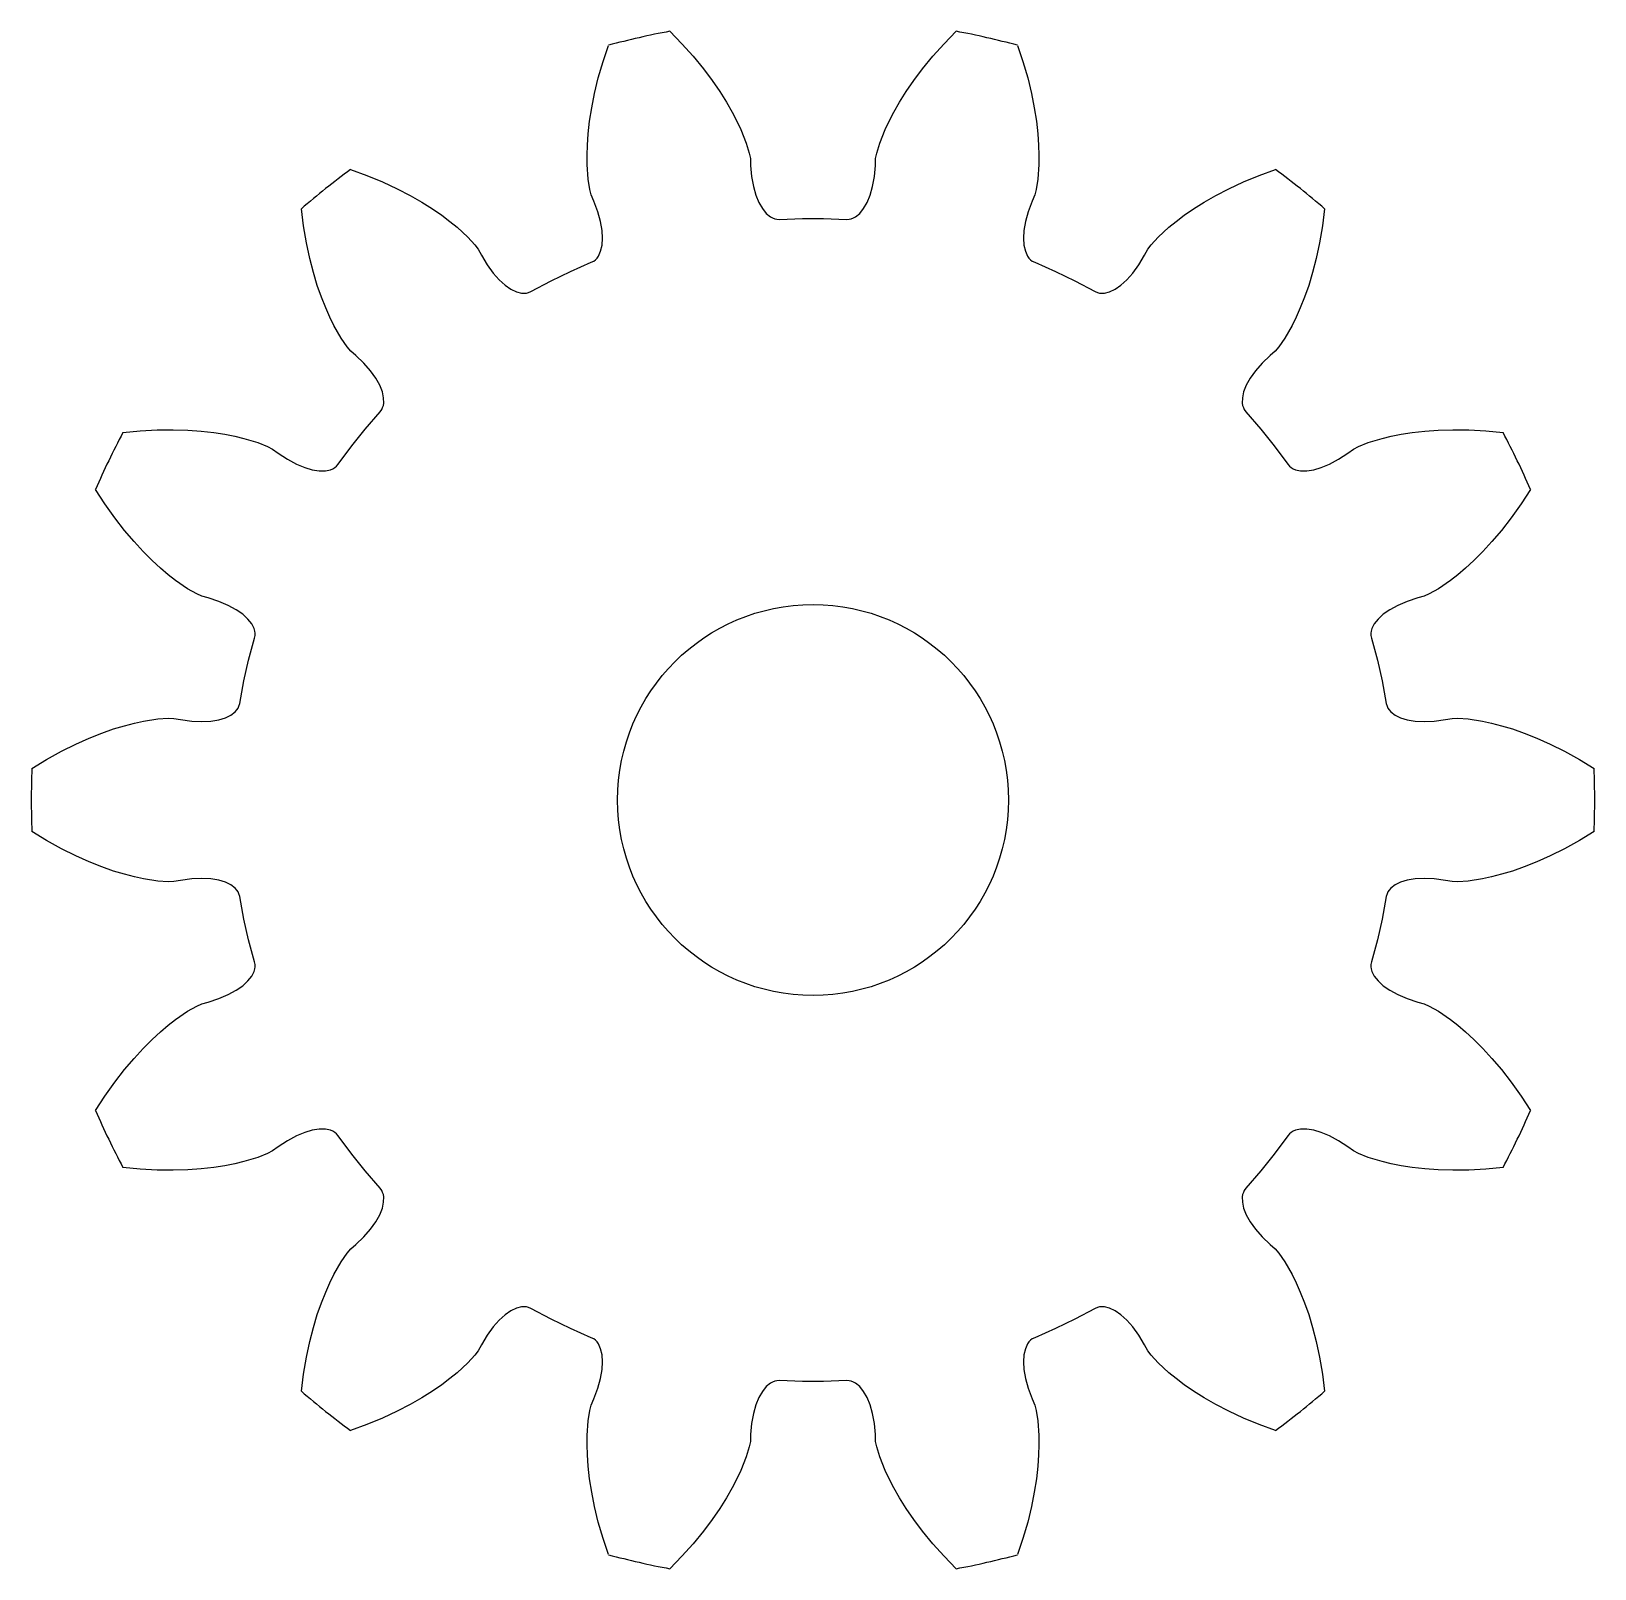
# Model space of a CAD drawing. Extents: x -8 to 8, y -7.9 to 7.9.
import ezdxf

# ---------------------------------------------------------------- set-up
doc = ezdxf.new("R2010")
doc.units = 0

msp = doc.modelspace()

# ---------------------------------------------------------------- linework, layer by layer
msp.add_circle((0, 0), 2)
msp.add_circle((0, 0), 2)
at = {"layer": 'layer0'}
for p, q in [((-1.464, 7.865), (-1.341, 7.738)), ((1.341, 7.738), (1.464, 7.865)), ((-2.149, 7.554), (-2.093, 7.721)), ((-1.341, 7.738), (-1.226, 7.609)), ((1.226, 7.609), (1.341, 7.738)), ((2.093, 7.721), (2.149, 7.554)), ((-2.197, 7.387), (-2.149, 7.554)), ((-1.226, 7.609), (-1.121, 7.482)), ((1.121, 7.482), (1.226, 7.609)), ((2.149, 7.554), (2.197, 7.387)), ((-2.236, 7.227), (-2.197, 7.387)), ((-1.121, 7.482), (-1.031, 7.362)), ((-1.031, 7.362), (-0.953, 7.248)), ((0.953, 7.248), (1.031, 7.362)), ((1.031, 7.362), (1.121, 7.482)), ((2.197, 7.387), (2.236, 7.227)), ((-2.265, 7.08), (-2.236, 7.227)), ((-0.953, 7.248), (-0.884, 7.139)), ((0.884, 7.139), (0.953, 7.248)), ((2.236, 7.227), (2.265, 7.08)), ((-2.286, 6.944), (-2.265, 7.08)), ((-0.884, 7.139), (-0.826, 7.038)), ((0.826, 7.038), (0.884, 7.139)), ((2.265, 7.08), (2.286, 6.944)), ((-2.301, 6.816), (-2.286, 6.944)), ((-0.826, 7.038), (-0.779, 6.946)), ((-0.779, 6.946), (-0.739, 6.86)), ((0.739, 6.86), (0.779, 6.946)), ((0.779, 6.946), (0.826, 7.038)), ((2.286, 6.944), (2.301, 6.816)), ((-2.309, 6.7), (-2.301, 6.816)), ((-0.739, 6.86), (-0.684, 6.721)), ((-0.684, 6.721), (-0.653, 6.618)), ((0.653, 6.618), (0.684, 6.721)), ((0.684, 6.721), (0.739, 6.86)), ((2.301, 6.816), (2.309, 6.7)), ((-2.312, 6.596), (-2.309, 6.7)), ((-2.311, 6.501), (-2.312, 6.596)), ((-0.653, 6.618), (-0.641, 6.562)), ((-0.641, 6.562), (-0.638, 6.493)), ((0.638, 6.493), (0.641, 6.562)), ((0.641, 6.562), (0.653, 6.618)), ((2.309, 6.7), (2.312, 6.596)), ((2.312, 6.596), (2.311, 6.501)), ((-4.732, 6.451), (-4.566, 6.39)), ((-2.3, 6.352), (-2.311, 6.501)), ((-0.638, 6.493), (-0.628, 6.378)), ((0.628, 6.378), (0.638, 6.493)), ((2.311, 6.501), (2.3, 6.352)), ((4.566, 6.39), (4.732, 6.451)), ((-4.566, 6.39), (-4.406, 6.324)), ((-4.406, 6.324), (-4.256, 6.254)), ((-4.256, 6.254), (-4.123, 6.186)), ((-2.283, 6.246), (-2.3, 6.352)), ((-2.269, 6.19), (-2.283, 6.246)), ((-0.628, 6.378), (-0.61, 6.277)), ((-0.61, 6.277), (-0.585, 6.188)), ((0.585, 6.188), (0.61, 6.277)), ((0.61, 6.277), (0.628, 6.378)), ((2.283, 6.246), (2.269, 6.19)), ((2.3, 6.352), (2.283, 6.246)), ((4.123, 6.186), (4.256, 6.254)), ((4.256, 6.254), (4.406, 6.324)), ((4.406, 6.324), (4.566, 6.39)), ((-4.123, 6.186), (-4.004, 6.117)), ((-4.004, 6.117), (-3.894, 6.049)), ((-2.242, 6.127), (-2.269, 6.19)), ((-2.202, 6.019), (-2.242, 6.127)), ((-0.585, 6.188), (-0.553, 6.112)), ((-0.553, 6.112), (-0.518, 6.05)), ((0.518, 6.05), (0.553, 6.112)), ((0.553, 6.112), (0.585, 6.188)), ((2.242, 6.127), (2.202, 6.019)), ((2.269, 6.19), (2.242, 6.127)), ((3.894, 6.049), (4.004, 6.117)), ((4.004, 6.117), (4.123, 6.186)), ((-5.214, 5.874), (-5.236, 6.048)), ((-3.894, 6.049), (-3.798, 5.983)), ((-3.798, 5.983), (-3.715, 5.92)), ((-3.715, 5.92), (-3.642, 5.86)), ((-2.174, 5.92), (-2.202, 6.019)), ((-0.518, 6.05), (-0.478, 6.001)), ((-0.478, 6.001), (-0.436, 5.967)), ((-0.436, 5.967), (-0.414, 5.955)), ((-0.414, 5.955), (-0.392, 5.946)), ((-0.392, 5.946), (-0.37, 5.941)), ((-0.37, 5.941), (-0.343, 5.94)), ((-0.343, 5.94), (-0.109, 5.949)), ((-0.109, 5.949), (0, 5.95)), ((0, 5.95), (0.109, 5.949)), ((0.109, 5.949), (0.343, 5.94)), ((0.343, 5.94), (0.37, 5.941)), ((0.37, 5.941), (0.392, 5.946)), ((0.392, 5.946), (0.414, 5.955)), ((0.414, 5.955), (0.436, 5.967)), ((0.436, 5.967), (0.478, 6.001)), ((0.478, 6.001), (0.518, 6.05)), ((2.202, 6.019), (2.174, 5.92)), ((3.642, 5.86), (3.715, 5.92)), ((3.715, 5.92), (3.798, 5.983)), ((3.798, 5.983), (3.894, 6.049)), ((5.236, 6.048), (5.214, 5.874)), ((-5.185, 5.702), (-5.214, 5.874)), ((-3.642, 5.86), (-3.532, 5.758)), ((-2.158, 5.828), (-2.174, 5.92)), ((-2.153, 5.747), (-2.158, 5.828)), ((2.158, 5.828), (2.153, 5.747)), ((2.174, 5.92), (2.158, 5.828)), ((3.532, 5.758), (3.642, 5.86)), ((5.214, 5.874), (5.185, 5.702)), ((-5.15, 5.541), (-5.185, 5.702)), ((-3.532, 5.758), (-3.46, 5.679)), ((-3.46, 5.679), (-3.425, 5.634)), ((-3.425, 5.634), (-3.392, 5.573)), ((-2.196, 5.565), (-2.173, 5.614)), ((-2.173, 5.614), (-2.158, 5.675)), ((-2.158, 5.675), (-2.153, 5.747)), ((2.153, 5.747), (2.158, 5.675)), ((2.158, 5.675), (2.173, 5.614)), ((2.173, 5.614), (2.196, 5.565)), ((3.392, 5.573), (3.425, 5.634)), ((3.425, 5.634), (3.46, 5.679)), ((3.46, 5.679), (3.532, 5.758)), ((5.185, 5.702), (5.15, 5.541)), ((-5.113, 5.396), (-5.15, 5.541)), ((-3.392, 5.573), (-3.333, 5.474)), ((-3.333, 5.474), (-3.273, 5.391)), ((-2.483, 5.407), (-2.269, 5.501)), ((-2.269, 5.501), (-2.244, 5.514)), ((-2.244, 5.514), (-2.227, 5.528)), ((-2.227, 5.528), (-2.21, 5.545)), ((-2.21, 5.545), (-2.196, 5.565)), ((2.196, 5.565), (2.21, 5.545)), ((2.21, 5.545), (2.227, 5.528)), ((2.227, 5.528), (2.244, 5.514)), ((2.244, 5.514), (2.269, 5.501)), ((2.269, 5.501), (2.483, 5.407)), ((3.273, 5.391), (3.333, 5.474)), ((3.333, 5.474), (3.392, 5.573)), ((5.15, 5.541), (5.113, 5.396)), ((-5.073, 5.264), (-5.113, 5.396)), ((-3.273, 5.391), (-3.211, 5.321)), ((-3.211, 5.321), (-3.151, 5.266)), ((-2.886, 5.203), (-2.679, 5.313)), ((-2.679, 5.313), (-2.582, 5.361)), ((-2.582, 5.361), (-2.483, 5.407)), ((2.483, 5.407), (2.582, 5.361)), ((2.582, 5.361), (2.679, 5.313)), ((2.679, 5.313), (2.886, 5.203)), ((3.151, 5.266), (3.211, 5.321)), ((3.211, 5.321), (3.273, 5.391)), ((5.113, 5.396), (5.073, 5.264)), ((-5.03, 5.143), (-5.073, 5.264)), ((-4.987, 5.034), (-5.03, 5.143)), ((-3.151, 5.266), (-3.091, 5.226)), ((-3.091, 5.226), (-3.035, 5.199)), ((-3.035, 5.199), (-2.982, 5.187)), ((-2.982, 5.187), (-2.957, 5.185)), ((-2.957, 5.185), (-2.933, 5.187)), ((-2.933, 5.187), (-2.911, 5.192)), ((-2.911, 5.192), (-2.886, 5.203)), ((2.886, 5.203), (2.911, 5.192)), ((2.911, 5.192), (2.933, 5.187)), ((2.933, 5.187), (2.957, 5.185)), ((2.957, 5.185), (2.982, 5.187)), ((2.982, 5.187), (3.035, 5.199)), ((3.035, 5.199), (3.091, 5.226)), ((3.091, 5.226), (3.151, 5.266)), ((5.03, 5.143), (4.987, 5.034)), ((5.073, 5.264), (5.03, 5.143)), ((-4.945, 4.939), (-4.987, 5.034)), ((4.987, 5.034), (4.945, 4.939)), ((-4.903, 4.855), (-4.945, 4.939)), ((-4.828, 4.725), (-4.903, 4.855)), ((4.903, 4.855), (4.828, 4.725)), ((4.945, 4.939), (4.903, 4.855)), ((-4.767, 4.637), (-4.828, 4.725)), ((4.828, 4.725), (4.767, 4.637)), ((-4.731, 4.593), (-4.767, 4.637)), ((-4.678, 4.547), (-4.731, 4.593)), ((-4.595, 4.468), (-4.678, 4.547)), ((4.678, 4.547), (4.595, 4.468)), ((4.731, 4.593), (4.678, 4.547)), ((4.767, 4.637), (4.731, 4.593)), ((-4.527, 4.39), (-4.595, 4.468)), ((-4.473, 4.315), (-4.527, 4.39)), ((4.527, 4.39), (4.473, 4.315)), ((4.595, 4.468), (4.527, 4.39)), ((-4.433, 4.243), (-4.473, 4.315)), ((-4.407, 4.177), (-4.433, 4.243)), ((-4.394, 4.115), (-4.407, 4.177)), ((4.407, 4.177), (4.394, 4.115)), ((4.433, 4.243), (4.407, 4.177)), ((4.473, 4.315), (4.433, 4.243)), ((-4.414, 3.994), (-4.404, 4.014)), ((-4.404, 4.014), (-4.397, 4.037)), ((-4.397, 4.037), (-4.393, 4.061)), ((-4.393, 4.061), (-4.394, 4.115)), ((4.394, 4.115), (4.393, 4.061)), ((4.393, 4.061), (4.397, 4.037)), ((4.397, 4.037), (4.404, 4.014)), ((4.404, 4.014), (4.414, 3.994)), ((-4.583, 3.794), (-4.431, 3.971)), ((-4.431, 3.971), (-4.414, 3.994)), ((4.414, 3.994), (4.431, 3.971)), ((4.431, 3.971), (4.583, 3.794)), ((-7.062, 3.759), (-6.887, 3.776)), ((-6.887, 3.776), (-6.713, 3.786)), ((-6.713, 3.786), (-6.549, 3.788)), ((-6.549, 3.788), (-6.399, 3.784)), ((-6.399, 3.784), (-6.261, 3.774)), ((-6.261, 3.774), (-6.133, 3.76)), ((-6.133, 3.76), (-6.018, 3.742)), ((-6.018, 3.742), (-5.916, 3.722)), ((-5.916, 3.722), (-5.824, 3.699)), ((-5.824, 3.699), (-5.681, 3.656)), ((-4.719, 3.624), (-4.652, 3.71)), ((-4.652, 3.71), (-4.583, 3.794)), ((4.583, 3.794), (4.652, 3.71)), ((4.652, 3.71), (4.719, 3.624)), ((5.681, 3.656), (5.824, 3.699)), ((5.824, 3.699), (5.916, 3.722)), ((5.916, 3.722), (6.018, 3.742)), ((6.018, 3.742), (6.133, 3.76)), ((6.133, 3.76), (6.261, 3.774)), ((6.261, 3.774), (6.399, 3.784)), ((6.399, 3.784), (6.549, 3.788)), ((6.549, 3.788), (6.713, 3.786)), ((6.713, 3.786), (6.887, 3.776)), ((6.887, 3.776), (7.062, 3.759)), ((-5.681, 3.656), (-5.582, 3.616)), ((-5.582, 3.616), (-5.53, 3.59)), ((-5.53, 3.59), (-5.474, 3.549)), ((-5.474, 3.549), (-5.378, 3.486)), ((-4.858, 3.436), (-4.719, 3.624)), ((4.719, 3.624), (4.858, 3.436)), ((5.378, 3.486), (5.474, 3.549)), ((5.474, 3.549), (5.53, 3.59)), ((5.53, 3.59), (5.582, 3.616)), ((5.582, 3.616), (5.681, 3.656)), ((-5.378, 3.486), (-5.287, 3.437)), ((-5.287, 3.437), (-5.202, 3.401)), ((-5.202, 3.401), (-5.124, 3.378)), ((-5.124, 3.378), (-5.053, 3.367)), ((-5.053, 3.367), (-4.99, 3.368)), ((-4.99, 3.368), (-4.937, 3.379)), ((-4.937, 3.379), (-4.914, 3.389)), ((-4.914, 3.389), (-4.893, 3.401)), ((-4.893, 3.401), (-4.876, 3.415)), ((-4.876, 3.415), (-4.858, 3.436)), ((4.858, 3.436), (4.876, 3.415)), ((4.876, 3.415), (4.893, 3.401)), ((4.893, 3.401), (4.914, 3.389)), ((4.914, 3.389), (4.937, 3.379)), ((4.937, 3.379), (4.99, 3.368)), ((4.99, 3.368), (5.053, 3.367)), ((5.053, 3.367), (5.124, 3.378)), ((5.124, 3.378), (5.202, 3.401)), ((5.202, 3.401), (5.287, 3.437)), ((5.287, 3.437), (5.378, 3.486)), ((-7.246, 3.03), (-7.342, 3.177)), ((7.342, 3.177), (7.246, 3.03)), ((-7.145, 2.888), (-7.246, 3.03)), ((-7.045, 2.758), (-7.145, 2.888)), ((7.145, 2.888), (7.045, 2.758)), ((7.246, 3.03), (7.145, 2.888)), ((-6.948, 2.644), (-7.045, 2.758)), ((7.045, 2.758), (6.948, 2.644)), ((-6.855, 2.542), (-6.948, 2.644)), ((6.948, 2.644), (6.855, 2.542)), ((-6.763, 2.451), (-6.855, 2.542)), ((-6.678, 2.372), (-6.763, 2.451)), ((6.763, 2.451), (6.678, 2.372)), ((6.855, 2.542), (6.763, 2.451)), ((-6.598, 2.305), (-6.678, 2.372)), ((-6.523, 2.247), (-6.598, 2.305)), ((-6.4, 2.162), (-6.523, 2.247)), ((6.523, 2.247), (6.4, 2.162)), ((6.598, 2.305), (6.523, 2.247)), ((6.678, 2.372), (6.598, 2.305)), ((-6.307, 2.11), (-6.4, 2.162)), ((-6.255, 2.085), (-6.307, 2.11)), ((-6.188, 2.067), (-6.255, 2.085)), ((6.255, 2.085), (6.188, 2.067)), ((6.307, 2.11), (6.255, 2.085)), ((6.4, 2.162), (6.307, 2.11)), ((-6.079, 2.031), (-6.188, 2.067)), ((-5.984, 1.991), (-6.079, 2.031)), ((-5.902, 1.947), (-5.984, 1.991)), ((-5.835, 1.9), (-5.902, 1.947)), ((5.902, 1.947), (5.835, 1.9)), ((5.984, 1.991), (5.902, 1.947)), ((6.079, 2.031), (5.984, 1.991)), ((6.188, 2.067), (6.079, 2.031)), ((-5.783, 1.851), (-5.835, 1.9)), ((-5.744, 1.802), (-5.783, 1.851)), ((-5.72, 1.753), (-5.744, 1.802)), ((5.744, 1.802), (5.72, 1.753)), ((5.783, 1.851), (5.744, 1.802)), ((5.835, 1.9), (5.783, 1.851)), ((-5.776, 1.43), (-5.715, 1.656)), ((-5.713, 1.729), (-5.72, 1.753)), ((-5.715, 1.656), (-5.71, 1.683)), ((-5.71, 1.706), (-5.713, 1.729)), ((-5.71, 1.683), (-5.71, 1.706)), ((5.713, 1.729), (5.71, 1.706)), ((5.71, 1.706), (5.71, 1.683)), ((5.71, 1.683), (5.715, 1.656)), ((5.72, 1.753), (5.713, 1.729)), ((5.715, 1.656), (5.776, 1.43)), ((-5.824, 1.218), (-5.801, 1.324)), ((-5.801, 1.324), (-5.776, 1.43)), ((5.776, 1.43), (5.801, 1.324)), ((5.801, 1.324), (5.824, 1.218)), ((-5.867, 0.988), (-5.824, 1.218)), ((5.824, 1.218), (5.867, 0.988)), ((-5.884, 0.941), (-5.875, 0.961)), ((-5.875, 0.961), (-5.867, 0.988)), ((5.867, 0.988), (5.875, 0.961)), ((5.875, 0.961), (5.884, 0.941)), ((-6.945, 0.786), (-6.852, 0.806)), ((-6.852, 0.806), (-6.704, 0.829)), ((-6.704, 0.829), (-6.598, 0.836)), ((-6.598, 0.836), (-6.54, 0.835)), ((-6.54, 0.835), (-6.472, 0.823)), ((-6.472, 0.823), (-6.358, 0.807)), ((-6.358, 0.807), (-6.255, 0.802)), ((-6.255, 0.802), (-6.163, 0.807)), ((-6.163, 0.807), (-6.082, 0.82)), ((-6.082, 0.82), (-6.013, 0.841)), ((-6.013, 0.841), (-5.957, 0.869)), ((-5.957, 0.869), (-5.914, 0.903)), ((-5.914, 0.903), (-5.898, 0.921)), ((-5.898, 0.921), (-5.884, 0.941)), ((5.884, 0.941), (5.898, 0.921)), ((5.898, 0.921), (5.914, 0.903)), ((5.914, 0.903), (5.957, 0.869)), ((5.957, 0.869), (6.013, 0.841)), ((6.013, 0.841), (6.082, 0.82)), ((6.082, 0.82), (6.163, 0.807)), ((6.163, 0.807), (6.255, 0.802)), ((6.255, 0.802), (6.358, 0.807)), ((6.358, 0.807), (6.472, 0.823)), ((6.472, 0.823), (6.54, 0.835)), ((6.54, 0.835), (6.598, 0.836)), ((6.598, 0.836), (6.704, 0.829)), ((6.704, 0.829), (6.852, 0.806)), ((6.852, 0.806), (6.945, 0.786)), ((-7.407, 0.633), (-7.279, 0.684)), ((-7.279, 0.684), (-7.157, 0.727)), ((-7.157, 0.727), (-7.046, 0.76)), ((-7.046, 0.76), (-6.945, 0.786)), ((6.945, 0.786), (7.046, 0.76)), ((7.046, 0.76), (7.157, 0.727)), ((7.157, 0.727), (7.279, 0.684)), ((7.279, 0.684), (7.407, 0.633)), ((-7.843, 0.414), (-7.691, 0.498)), ((-7.691, 0.498), (-7.544, 0.572)), ((-7.544, 0.572), (-7.407, 0.633)), ((7.407, 0.633), (7.544, 0.572)), ((7.544, 0.572), (7.691, 0.498)), ((7.691, 0.498), (7.843, 0.414)), ((-7.993, 0.323), (-7.843, 0.414)), ((7.843, 0.414), (7.993, 0.323)), ((-7.843, -0.414), (-7.993, -0.323)), ((-7.691, -0.498), (-7.843, -0.414)), ((7.843, -0.414), (7.691, -0.498)), ((7.993, -0.323), (7.843, -0.414)), ((-7.544, -0.572), (-7.691, -0.498)), ((-7.407, -0.633), (-7.544, -0.572)), ((-7.279, -0.684), (-7.407, -0.633)), ((7.407, -0.633), (7.279, -0.684)), ((7.544, -0.572), (7.407, -0.633)), ((7.691, -0.498), (7.544, -0.572)), ((-7.157, -0.727), (-7.279, -0.684)), ((-7.046, -0.76), (-7.157, -0.727)), ((-6.945, -0.786), (-7.046, -0.76)), ((-6.852, -0.806), (-6.945, -0.786)), ((6.945, -0.786), (6.852, -0.806)), ((7.046, -0.76), (6.945, -0.786)), ((7.157, -0.727), (7.046, -0.76)), ((7.279, -0.684), (7.157, -0.727)), ((-6.704, -0.829), (-6.852, -0.806)), ((-6.598, -0.836), (-6.704, -0.829)), ((-6.54, -0.835), (-6.598, -0.836)), ((-6.472, -0.823), (-6.54, -0.835)), ((-6.358, -0.807), (-6.472, -0.823)), ((-6.255, -0.802), (-6.358, -0.807)), ((-6.163, -0.807), (-6.255, -0.802)), ((-6.082, -0.82), (-6.163, -0.807)), ((-6.013, -0.841), (-6.082, -0.82)), ((-5.957, -0.869), (-6.013, -0.841)), ((-5.914, -0.903), (-5.957, -0.869)), ((-5.898, -0.921), (-5.914, -0.903)), ((-5.884, -0.941), (-5.898, -0.921)), ((-5.875, -0.961), (-5.884, -0.941)), ((5.884, -0.941), (5.875, -0.961)), ((5.898, -0.921), (5.884, -0.941)), ((5.914, -0.903), (5.898, -0.921)), ((5.957, -0.869), (5.914, -0.903)), ((6.013, -0.841), (5.957, -0.869)), ((6.082, -0.82), (6.013, -0.841)), ((6.163, -0.807), (6.082, -0.82)), ((6.255, -0.802), (6.163, -0.807)), ((6.358, -0.807), (6.255, -0.802)), ((6.472, -0.823), (6.358, -0.807)), ((6.54, -0.835), (6.472, -0.823)), ((6.598, -0.836), (6.54, -0.835)), ((6.704, -0.829), (6.598, -0.836)), ((6.852, -0.806), (6.704, -0.829)), ((-5.867, -0.988), (-5.875, -0.961)), ((-5.824, -1.218), (-5.867, -0.988)), ((5.867, -0.988), (5.824, -1.218)), ((5.875, -0.961), (5.867, -0.988)), ((-5.801, -1.324), (-5.824, -1.218)), ((5.824, -1.218), (5.801, -1.324)), ((-5.776, -1.43), (-5.801, -1.324)), ((-5.715, -1.656), (-5.776, -1.43)), ((5.776, -1.43), (5.715, -1.656)), ((5.801, -1.324), (5.776, -1.43)), ((-5.744, -1.802), (-5.72, -1.753)), ((-5.72, -1.753), (-5.713, -1.729)), ((-5.71, -1.683), (-5.715, -1.656)), ((-5.713, -1.729), (-5.71, -1.706)), ((-5.71, -1.706), (-5.71, -1.683)), ((5.715, -1.656), (5.71, -1.683)), ((5.71, -1.683), (5.71, -1.706)), ((5.71, -1.706), (5.713, -1.729)), ((5.713, -1.729), (5.72, -1.753)), ((5.72, -1.753), (5.744, -1.802)), ((-5.902, -1.947), (-5.835, -1.9)), ((-5.835, -1.9), (-5.783, -1.851)), ((-5.783, -1.851), (-5.744, -1.802)), ((5.744, -1.802), (5.783, -1.851)), ((5.783, -1.851), (5.835, -1.9)), ((5.835, -1.9), (5.902, -1.947)), ((-6.255, -2.085), (-6.188, -2.067)), ((-6.188, -2.067), (-6.079, -2.031)), ((-6.079, -2.031), (-5.984, -1.991)), ((-5.984, -1.991), (-5.902, -1.947)), ((5.902, -1.947), (5.984, -1.991)), ((5.984, -1.991), (6.079, -2.031)), ((6.079, -2.031), (6.188, -2.067)), ((6.188, -2.067), (6.255, -2.085)), ((-6.523, -2.247), (-6.4, -2.162)), ((-6.4, -2.162), (-6.307, -2.11)), ((-6.307, -2.11), (-6.255, -2.085)), ((6.255, -2.085), (6.307, -2.11)), ((6.307, -2.11), (6.4, -2.162)), ((6.4, -2.162), (6.523, -2.247)), ((-6.763, -2.451), (-6.678, -2.372)), ((-6.678, -2.372), (-6.598, -2.305)), ((-6.598, -2.305), (-6.523, -2.247)), ((6.523, -2.247), (6.598, -2.305)), ((6.598, -2.305), (6.678, -2.372)), ((6.678, -2.372), (6.763, -2.451)), ((-6.948, -2.644), (-6.855, -2.542)), ((-6.855, -2.542), (-6.763, -2.451)), ((6.763, -2.451), (6.855, -2.542)), ((6.855, -2.542), (6.948, -2.644)), ((-7.045, -2.758), (-6.948, -2.644)), ((6.948, -2.644), (7.045, -2.758)), ((-7.145, -2.888), (-7.045, -2.758)), ((7.045, -2.758), (7.145, -2.888)), ((-7.342, -3.177), (-7.246, -3.03)), ((-7.246, -3.03), (-7.145, -2.888)), ((7.145, -2.888), (7.246, -3.03)), ((7.246, -3.03), (7.342, -3.177)), ((-5.378, -3.486), (-5.474, -3.549)), ((-5.287, -3.437), (-5.378, -3.486)), ((-5.202, -3.401), (-5.287, -3.437)), ((-5.124, -3.378), (-5.202, -3.401)), ((-5.053, -3.367), (-5.124, -3.378)), ((-4.99, -3.368), (-5.053, -3.367)), ((-4.937, -3.379), (-4.99, -3.368)), ((-4.914, -3.389), (-4.937, -3.379)), ((-4.893, -3.401), (-4.914, -3.389)), ((-4.876, -3.415), (-4.893, -3.401)), ((-4.858, -3.436), (-4.876, -3.415)), ((-4.719, -3.624), (-4.858, -3.436)), ((4.858, -3.436), (4.719, -3.624)), ((4.876, -3.415), (4.858, -3.436)), ((4.893, -3.401), (4.876, -3.415)), ((4.914, -3.389), (4.893, -3.401)), ((4.937, -3.379), (4.914, -3.389)), ((4.99, -3.368), (4.937, -3.379)), ((5.053, -3.367), (4.99, -3.368)), ((5.124, -3.378), (5.053, -3.367)), ((5.202, -3.401), (5.124, -3.378)), ((5.287, -3.437), (5.202, -3.401)), ((5.378, -3.486), (5.287, -3.437)), ((5.474, -3.549), (5.378, -3.486)), ((-5.681, -3.656), (-5.824, -3.699)), ((-5.582, -3.616), (-5.681, -3.656)), ((-5.53, -3.59), (-5.582, -3.616)), ((-5.474, -3.549), (-5.53, -3.59)), ((-4.652, -3.71), (-4.719, -3.624)), ((4.719, -3.624), (4.652, -3.71)), ((5.53, -3.59), (5.474, -3.549)), ((5.582, -3.616), (5.53, -3.59)), ((5.681, -3.656), (5.582, -3.616)), ((5.824, -3.699), (5.681, -3.656)), ((-6.887, -3.776), (-7.062, -3.759)), ((-6.713, -3.786), (-6.887, -3.776)), ((-6.549, -3.788), (-6.713, -3.786)), ((-6.399, -3.784), (-6.549, -3.788)), ((-6.261, -3.774), (-6.399, -3.784)), ((-6.133, -3.76), (-6.261, -3.774)), ((-6.018, -3.742), (-6.133, -3.76)), ((-5.916, -3.722), (-6.018, -3.742)), ((-5.824, -3.699), (-5.916, -3.722)), ((-4.583, -3.794), (-4.652, -3.71)), ((-4.431, -3.971), (-4.583, -3.794)), ((4.583, -3.794), (4.431, -3.971)), ((4.652, -3.71), (4.583, -3.794)), ((5.916, -3.722), (5.824, -3.699)), ((6.018, -3.742), (5.916, -3.722)), ((6.133, -3.76), (6.018, -3.742)), ((6.261, -3.774), (6.133, -3.76)), ((6.399, -3.784), (6.261, -3.774)), ((6.549, -3.788), (6.399, -3.784)), ((6.713, -3.786), (6.549, -3.788)), ((6.887, -3.776), (6.713, -3.786)), ((7.062, -3.759), (6.887, -3.776)), ((-4.414, -3.994), (-4.431, -3.971)), ((-4.404, -4.014), (-4.414, -3.994)), ((4.414, -3.994), (4.404, -4.014)), ((4.431, -3.971), (4.414, -3.994)), ((-4.407, -4.177), (-4.394, -4.115)), ((-4.397, -4.037), (-4.404, -4.014)), ((-4.393, -4.061), (-4.397, -4.037)), ((-4.394, -4.115), (-4.393, -4.061)), ((4.397, -4.037), (4.393, -4.061)), ((4.393, -4.061), (4.394, -4.115)), ((4.394, -4.115), (4.407, -4.177)), ((4.404, -4.014), (4.397, -4.037)), ((-4.527, -4.39), (-4.473, -4.315)), ((-4.473, -4.315), (-4.433, -4.243)), ((-4.433, -4.243), (-4.407, -4.177)), ((4.407, -4.177), (4.433, -4.243)), ((4.433, -4.243), (4.473, -4.315)), ((4.473, -4.315), (4.527, -4.39)), ((-4.678, -4.547), (-4.595, -4.468)), ((-4.595, -4.468), (-4.527, -4.39)), ((4.527, -4.39), (4.595, -4.468)), ((4.595, -4.468), (4.678, -4.547)), ((-4.828, -4.725), (-4.767, -4.637)), ((-4.767, -4.637), (-4.731, -4.593)), ((-4.731, -4.593), (-4.678, -4.547)), ((4.678, -4.547), (4.731, -4.593)), ((4.731, -4.593), (4.767, -4.637)), ((4.767, -4.637), (4.828, -4.725)), ((-4.903, -4.855), (-4.828, -4.725)), ((4.828, -4.725), (4.903, -4.855)), ((-4.987, -5.034), (-4.945, -4.939)), ((-4.945, -4.939), (-4.903, -4.855)), ((4.903, -4.855), (4.945, -4.939)), ((4.945, -4.939), (4.987, -5.034)), ((-5.03, -5.143), (-4.987, -5.034)), ((4.987, -5.034), (5.03, -5.143)), ((-5.113, -5.396), (-5.073, -5.264)), ((-5.073, -5.264), (-5.03, -5.143)), ((-3.151, -5.266), (-3.211, -5.321)), ((-3.091, -5.226), (-3.151, -5.266)), ((-3.035, -5.199), (-3.091, -5.226)), ((-2.982, -5.187), (-3.035, -5.199)), ((-2.957, -5.185), (-2.982, -5.187)), ((-2.933, -5.187), (-2.957, -5.185)), ((-2.911, -5.192), (-2.933, -5.187)), ((-2.886, -5.203), (-2.911, -5.192)), ((-2.679, -5.313), (-2.886, -5.203)), ((2.886, -5.203), (2.679, -5.313)), ((2.911, -5.192), (2.886, -5.203)), ((2.933, -5.187), (2.911, -5.192)), ((2.957, -5.185), (2.933, -5.187)), ((2.982, -5.187), (2.957, -5.185)), ((3.035, -5.199), (2.982, -5.187)), ((3.091, -5.226), (3.035, -5.199)), ((3.151, -5.266), (3.091, -5.226)), ((3.211, -5.321), (3.151, -5.266)), ((5.03, -5.143), (5.073, -5.264)), ((5.073, -5.264), (5.113, -5.396)), ((-5.15, -5.541), (-5.113, -5.396)), ((-3.273, -5.391), (-3.333, -5.474)), ((-3.211, -5.321), (-3.273, -5.391)), ((-2.582, -5.361), (-2.679, -5.313)), ((-2.483, -5.407), (-2.582, -5.361)), ((-2.269, -5.501), (-2.483, -5.407)), ((2.483, -5.407), (2.269, -5.501)), ((2.582, -5.361), (2.483, -5.407)), ((2.679, -5.313), (2.582, -5.361)), ((3.273, -5.391), (3.211, -5.321)), ((3.333, -5.474), (3.273, -5.391)), ((5.113, -5.396), (5.15, -5.541)), ((-5.185, -5.702), (-5.15, -5.541)), ((-3.392, -5.573), (-3.425, -5.634)), ((-3.333, -5.474), (-3.392, -5.573)), ((-2.244, -5.514), (-2.269, -5.501)), ((-2.227, -5.528), (-2.244, -5.514)), ((-2.21, -5.545), (-2.227, -5.528)), ((-2.196, -5.565), (-2.21, -5.545)), ((-2.173, -5.614), (-2.196, -5.565)), ((2.196, -5.565), (2.173, -5.614)), ((2.21, -5.545), (2.196, -5.565)), ((2.227, -5.528), (2.21, -5.545)), ((2.244, -5.514), (2.227, -5.528)), ((2.269, -5.501), (2.244, -5.514)), ((3.392, -5.573), (3.333, -5.474)), ((3.425, -5.634), (3.392, -5.573)), ((5.15, -5.541), (5.185, -5.702)), ((-5.214, -5.874), (-5.185, -5.702)), ((-3.532, -5.758), (-3.642, -5.86)), ((-3.46, -5.679), (-3.532, -5.758)), ((-3.425, -5.634), (-3.46, -5.679)), ((-2.158, -5.675), (-2.173, -5.614)), ((-2.153, -5.747), (-2.158, -5.675)), ((-2.158, -5.828), (-2.153, -5.747)), ((2.158, -5.675), (2.153, -5.747)), ((2.153, -5.747), (2.158, -5.828)), ((2.173, -5.614), (2.158, -5.675)), ((3.46, -5.679), (3.425, -5.634)), ((3.532, -5.758), (3.46, -5.679)), ((3.642, -5.86), (3.532, -5.758)), ((5.185, -5.702), (5.214, -5.874)), ((-5.236, -6.048), (-5.214, -5.874)), ((-3.642, -5.86), (-3.715, -5.92)), ((-2.202, -6.019), (-2.174, -5.92)), ((-2.174, -5.92), (-2.158, -5.828)), ((2.158, -5.828), (2.174, -5.92)), ((2.174, -5.92), (2.202, -6.019)), ((3.715, -5.92), (3.642, -5.86)), ((5.214, -5.874), (5.236, -6.048)), ((-3.894, -6.049), (-4.004, -6.117)), ((-3.798, -5.983), (-3.894, -6.049)), ((-3.715, -5.92), (-3.798, -5.983)), ((-2.242, -6.127), (-2.202, -6.019)), ((-0.518, -6.05), (-0.553, -6.112)), ((-0.478, -6.001), (-0.518, -6.05)), ((-0.436, -5.967), (-0.478, -6.001)), ((-0.414, -5.955), (-0.436, -5.967)), ((-0.392, -5.946), (-0.414, -5.955)), ((-0.37, -5.941), (-0.392, -5.946)), ((-0.343, -5.94), (-0.37, -5.941)), ((-0.109, -5.949), (-0.343, -5.94)), ((0, -5.95), (-0.109, -5.949)), ((0.109, -5.949), (0, -5.95)), ((0.343, -5.94), (0.109, -5.949)), ((0.37, -5.941), (0.343, -5.94)), ((0.392, -5.946), (0.37, -5.941)), ((0.414, -5.955), (0.392, -5.946)), ((0.436, -5.967), (0.414, -5.955)), ((0.478, -6.001), (0.436, -5.967)), ((0.518, -6.05), (0.478, -6.001)), ((0.553, -6.112), (0.518, -6.05)), ((2.202, -6.019), (2.242, -6.127)), ((3.798, -5.983), (3.715, -5.92)), ((3.894, -6.049), (3.798, -5.983)), ((4.004, -6.117), (3.894, -6.049)), ((-4.123, -6.186), (-4.256, -6.254)), ((-4.004, -6.117), (-4.123, -6.186)), ((-2.283, -6.246), (-2.269, -6.19)), ((-2.269, -6.19), (-2.242, -6.127)), ((-0.585, -6.188), (-0.61, -6.277)), ((-0.553, -6.112), (-0.585, -6.188)), ((0.585, -6.188), (0.553, -6.112)), ((0.61, -6.277), (0.585, -6.188)), ((2.242, -6.127), (2.269, -6.19)), ((2.269, -6.19), (2.283, -6.246)), ((4.123, -6.186), (4.004, -6.117)), ((4.256, -6.254), (4.123, -6.186)), ((-4.566, -6.39), (-4.732, -6.451)), ((-4.406, -6.324), (-4.566, -6.39)), ((-4.256, -6.254), (-4.406, -6.324)), ((-2.311, -6.501), (-2.3, -6.352)), ((-2.3, -6.352), (-2.283, -6.246)), ((-0.628, -6.378), (-0.638, -6.493)), ((-0.61, -6.277), (-0.628, -6.378)), ((0.628, -6.378), (0.61, -6.277)), ((0.638, -6.493), (0.628, -6.378)), ((2.283, -6.246), (2.3, -6.352)), ((2.3, -6.352), (2.311, -6.501)), ((4.406, -6.324), (4.256, -6.254)), ((4.566, -6.39), (4.406, -6.324)), ((4.732, -6.451), (4.566, -6.39)), ((-2.312, -6.596), (-2.311, -6.501)), ((-0.638, -6.493), (-0.641, -6.562)), ((0.641, -6.562), (0.638, -6.493)), ((2.311, -6.501), (2.312, -6.596)), ((-2.309, -6.7), (-2.312, -6.596)), ((-2.301, -6.816), (-2.309, -6.7)), ((-0.653, -6.618), (-0.684, -6.721)), ((-0.641, -6.562), (-0.653, -6.618)), ((0.653, -6.618), (0.641, -6.562)), ((0.684, -6.721), (0.653, -6.618)), ((2.309, -6.7), (2.301, -6.816)), ((2.312, -6.596), (2.309, -6.7)), ((-2.286, -6.944), (-2.301, -6.816)), ((-0.739, -6.86), (-0.779, -6.946)), ((-0.684, -6.721), (-0.739, -6.86)), ((0.739, -6.86), (0.684, -6.721)), ((0.779, -6.946), (0.739, -6.86)), ((2.301, -6.816), (2.286, -6.944)), ((-2.265, -7.08), (-2.286, -6.944)), ((-0.826, -7.038), (-0.884, -7.139)), ((-0.779, -6.946), (-0.826, -7.038)), ((0.826, -7.038), (0.779, -6.946)), ((0.884, -7.139), (0.826, -7.038)), ((2.286, -6.944), (2.265, -7.08)), ((-2.236, -7.227), (-2.265, -7.08)), ((-0.884, -7.139), (-0.953, -7.248)), ((0.953, -7.248), (0.884, -7.139)), ((2.265, -7.08), (2.236, -7.227)), ((-2.197, -7.387), (-2.236, -7.227)), ((-0.953, -7.248), (-1.031, -7.362)), ((1.031, -7.362), (0.953, -7.248)), ((2.236, -7.227), (2.197, -7.387)), ((-2.149, -7.554), (-2.197, -7.387)), ((-1.121, -7.482), (-1.226, -7.609)), ((-1.031, -7.362), (-1.121, -7.482)), ((1.121, -7.482), (1.031, -7.362)), ((1.226, -7.609), (1.121, -7.482)), ((2.197, -7.387), (2.149, -7.554)), ((-2.093, -7.721), (-2.149, -7.554)), ((-1.226, -7.609), (-1.341, -7.738)), ((1.341, -7.738), (1.226, -7.609)), ((2.149, -7.554), (2.093, -7.721)), ((-1.341, -7.738), (-1.464, -7.865)), ((1.464, -7.865), (1.341, -7.738))]:
    msp.add_line(p, q, dxfattribs=at)
for start, end in [(100.5451, 105.1692), (74.8308, 79.4549), (126.2593, 130.8835), (49.1165, 53.7407), (151.9736, 156.5978), (23.4022, 28.0264), (177.6879, 182.3121), (357.6879, 362.3121), (203.4022, 208.0264), (331.9736, 336.5978), (229.1165, 233.7407), (306.2593, 310.8835), (254.8308, 259.4549), (280.5451, 285.1692)]:
    msp.add_arc((0, 0), 8, start, end, dxfattribs=at)
at = {"layer": 'layer1'}
for p, q in [((-1.464, 7.865), (-1.341, 7.738)), ((1.341, 7.738), (1.464, 7.865)), ((-2.149, 7.554), (-2.093, 7.721)), ((-1.341, 7.738), (-1.226, 7.609)), ((1.226, 7.609), (1.341, 7.738)), ((2.093, 7.721), (2.149, 7.554)), ((-2.197, 7.387), (-2.149, 7.554)), ((-1.226, 7.609), (-1.121, 7.482)), ((1.121, 7.482), (1.226, 7.609)), ((2.149, 7.554), (2.197, 7.387)), ((-2.236, 7.227), (-2.197, 7.387)), ((-1.121, 7.482), (-1.031, 7.362)), ((-1.031, 7.362), (-0.953, 7.248)), ((0.953, 7.248), (1.031, 7.362)), ((1.031, 7.362), (1.121, 7.482)), ((2.197, 7.387), (2.236, 7.227)), ((-2.265, 7.08), (-2.236, 7.227)), ((-0.953, 7.248), (-0.884, 7.139)), ((0.884, 7.139), (0.953, 7.248)), ((2.236, 7.227), (2.265, 7.08)), ((-2.286, 6.944), (-2.265, 7.08)), ((-0.884, 7.139), (-0.826, 7.038)), ((0.826, 7.038), (0.884, 7.139)), ((2.265, 7.08), (2.286, 6.944)), ((-2.301, 6.816), (-2.286, 6.944)), ((-0.826, 7.038), (-0.779, 6.946)), ((-0.779, 6.946), (-0.739, 6.86)), ((0.739, 6.86), (0.779, 6.946)), ((0.779, 6.946), (0.826, 7.038)), ((2.286, 6.944), (2.301, 6.816)), ((-2.309, 6.7), (-2.301, 6.816)), ((-0.739, 6.86), (-0.684, 6.721)), ((-0.684, 6.721), (-0.653, 6.618)), ((0.653, 6.618), (0.684, 6.721)), ((0.684, 6.721), (0.739, 6.86)), ((2.301, 6.816), (2.309, 6.7)), ((-2.312, 6.596), (-2.309, 6.7)), ((-2.311, 6.501), (-2.312, 6.596)), ((-0.653, 6.618), (-0.641, 6.562)), ((-0.641, 6.562), (-0.638, 6.493)), ((0.638, 6.493), (0.641, 6.562)), ((0.641, 6.562), (0.653, 6.618)), ((2.309, 6.7), (2.312, 6.596)), ((2.312, 6.596), (2.311, 6.501)), ((-4.732, 6.451), (-4.566, 6.39)), ((-2.3, 6.352), (-2.311, 6.501)), ((-0.638, 6.493), (-0.628, 6.378)), ((0.628, 6.378), (0.638, 6.493)), ((2.311, 6.501), (2.3, 6.352)), ((4.566, 6.39), (4.732, 6.451)), ((-4.566, 6.39), (-4.406, 6.324)), ((-4.406, 6.324), (-4.256, 6.254)), ((-4.256, 6.254), (-4.123, 6.186)), ((-2.283, 6.246), (-2.3, 6.352)), ((-2.269, 6.19), (-2.283, 6.246)), ((-0.628, 6.378), (-0.61, 6.277)), ((-0.61, 6.277), (-0.585, 6.188)), ((0.585, 6.188), (0.61, 6.277)), ((0.61, 6.277), (0.628, 6.378)), ((2.283, 6.246), (2.269, 6.19)), ((2.3, 6.352), (2.283, 6.246)), ((4.123, 6.186), (4.256, 6.254)), ((4.256, 6.254), (4.406, 6.324)), ((4.406, 6.324), (4.566, 6.39)), ((-4.123, 6.186), (-4.004, 6.117)), ((-4.004, 6.117), (-3.894, 6.049)), ((-2.242, 6.127), (-2.269, 6.19)), ((-2.202, 6.019), (-2.242, 6.127)), ((-0.585, 6.188), (-0.553, 6.112)), ((-0.553, 6.112), (-0.518, 6.05)), ((0.518, 6.05), (0.553, 6.112)), ((0.553, 6.112), (0.585, 6.188)), ((2.242, 6.127), (2.202, 6.019)), ((2.269, 6.19), (2.242, 6.127)), ((3.894, 6.049), (4.004, 6.117)), ((4.004, 6.117), (4.123, 6.186)), ((-5.214, 5.874), (-5.236, 6.048)), ((-3.894, 6.049), (-3.798, 5.983)), ((-3.798, 5.983), (-3.715, 5.92)), ((-3.715, 5.92), (-3.642, 5.86)), ((-2.174, 5.92), (-2.202, 6.019)), ((-0.518, 6.05), (-0.478, 6.001)), ((-0.478, 6.001), (-0.436, 5.967)), ((-0.436, 5.967), (-0.414, 5.955)), ((-0.414, 5.955), (-0.392, 5.946)), ((-0.392, 5.946), (-0.37, 5.941)), ((-0.37, 5.941), (-0.343, 5.94)), ((-0.343, 5.94), (-0.109, 5.949)), ((-0.109, 5.949), (0, 5.95)), ((0, 5.95), (0.109, 5.949)), ((0.109, 5.949), (0.343, 5.94)), ((0.343, 5.94), (0.37, 5.941)), ((0.37, 5.941), (0.392, 5.946)), ((0.392, 5.946), (0.414, 5.955)), ((0.414, 5.955), (0.436, 5.967)), ((0.436, 5.967), (0.478, 6.001)), ((0.478, 6.001), (0.518, 6.05)), ((2.202, 6.019), (2.174, 5.92)), ((3.642, 5.86), (3.715, 5.92)), ((3.715, 5.92), (3.798, 5.983)), ((3.798, 5.983), (3.894, 6.049)), ((5.236, 6.048), (5.214, 5.874)), ((-5.185, 5.702), (-5.214, 5.874)), ((-3.642, 5.86), (-3.532, 5.758)), ((-2.158, 5.828), (-2.174, 5.92)), ((-2.153, 5.747), (-2.158, 5.828)), ((2.158, 5.828), (2.153, 5.747)), ((2.174, 5.92), (2.158, 5.828)), ((3.532, 5.758), (3.642, 5.86)), ((5.214, 5.874), (5.185, 5.702)), ((-5.15, 5.541), (-5.185, 5.702)), ((-3.532, 5.758), (-3.46, 5.679)), ((-3.46, 5.679), (-3.425, 5.634)), ((-3.425, 5.634), (-3.392, 5.573)), ((-2.196, 5.565), (-2.173, 5.614)), ((-2.173, 5.614), (-2.158, 5.675)), ((-2.158, 5.675), (-2.153, 5.747)), ((2.153, 5.747), (2.158, 5.675)), ((2.158, 5.675), (2.173, 5.614)), ((2.173, 5.614), (2.196, 5.565)), ((3.392, 5.573), (3.425, 5.634)), ((3.425, 5.634), (3.46, 5.679)), ((3.46, 5.679), (3.532, 5.758)), ((5.185, 5.702), (5.15, 5.541)), ((-5.113, 5.396), (-5.15, 5.541)), ((-3.392, 5.573), (-3.333, 5.474)), ((-3.333, 5.474), (-3.273, 5.391)), ((-2.483, 5.407), (-2.269, 5.501)), ((-2.269, 5.501), (-2.244, 5.514)), ((-2.244, 5.514), (-2.227, 5.528)), ((-2.227, 5.528), (-2.21, 5.545)), ((-2.21, 5.545), (-2.196, 5.565)), ((2.196, 5.565), (2.21, 5.545)), ((2.21, 5.545), (2.227, 5.528)), ((2.227, 5.528), (2.244, 5.514)), ((2.244, 5.514), (2.269, 5.501)), ((2.269, 5.501), (2.483, 5.407)), ((3.273, 5.391), (3.333, 5.474)), ((3.333, 5.474), (3.392, 5.573)), ((5.15, 5.541), (5.113, 5.396)), ((-5.073, 5.264), (-5.113, 5.396)), ((-3.273, 5.391), (-3.211, 5.321)), ((-3.211, 5.321), (-3.151, 5.266)), ((-2.886, 5.203), (-2.679, 5.313)), ((-2.679, 5.313), (-2.582, 5.361)), ((-2.582, 5.361), (-2.483, 5.407)), ((2.483, 5.407), (2.582, 5.361)), ((2.582, 5.361), (2.679, 5.313)), ((2.679, 5.313), (2.886, 5.203)), ((3.151, 5.266), (3.211, 5.321)), ((3.211, 5.321), (3.273, 5.391)), ((5.113, 5.396), (5.073, 5.264)), ((-5.03, 5.143), (-5.073, 5.264)), ((-4.987, 5.034), (-5.03, 5.143)), ((-3.151, 5.266), (-3.091, 5.226)), ((-3.091, 5.226), (-3.035, 5.199)), ((-3.035, 5.199), (-2.982, 5.187)), ((-2.982, 5.187), (-2.957, 5.185)), ((-2.957, 5.185), (-2.933, 5.187)), ((-2.933, 5.187), (-2.911, 5.192)), ((-2.911, 5.192), (-2.886, 5.203)), ((2.886, 5.203), (2.911, 5.192)), ((2.911, 5.192), (2.933, 5.187)), ((2.933, 5.187), (2.957, 5.185)), ((2.957, 5.185), (2.982, 5.187)), ((2.982, 5.187), (3.035, 5.199)), ((3.035, 5.199), (3.091, 5.226)), ((3.091, 5.226), (3.151, 5.266)), ((5.03, 5.143), (4.987, 5.034)), ((5.073, 5.264), (5.03, 5.143)), ((-4.945, 4.939), (-4.987, 5.034)), ((4.987, 5.034), (4.945, 4.939)), ((-4.903, 4.855), (-4.945, 4.939)), ((-4.828, 4.725), (-4.903, 4.855)), ((4.903, 4.855), (4.828, 4.725)), ((4.945, 4.939), (4.903, 4.855)), ((-4.767, 4.637), (-4.828, 4.725)), ((4.828, 4.725), (4.767, 4.637)), ((-4.731, 4.593), (-4.767, 4.637)), ((-4.678, 4.547), (-4.731, 4.593)), ((-4.595, 4.468), (-4.678, 4.547)), ((4.678, 4.547), (4.595, 4.468)), ((4.731, 4.593), (4.678, 4.547)), ((4.767, 4.637), (4.731, 4.593)), ((-4.527, 4.39), (-4.595, 4.468)), ((-4.473, 4.315), (-4.527, 4.39)), ((4.527, 4.39), (4.473, 4.315)), ((4.595, 4.468), (4.527, 4.39)), ((-4.433, 4.243), (-4.473, 4.315)), ((-4.407, 4.177), (-4.433, 4.243)), ((-4.394, 4.115), (-4.407, 4.177)), ((4.407, 4.177), (4.394, 4.115)), ((4.433, 4.243), (4.407, 4.177)), ((4.473, 4.315), (4.433, 4.243)), ((-4.414, 3.994), (-4.404, 4.014)), ((-4.404, 4.014), (-4.397, 4.037)), ((-4.397, 4.037), (-4.393, 4.061)), ((-4.393, 4.061), (-4.394, 4.115)), ((4.394, 4.115), (4.393, 4.061)), ((4.393, 4.061), (4.397, 4.037)), ((4.397, 4.037), (4.404, 4.014)), ((4.404, 4.014), (4.414, 3.994)), ((-4.583, 3.794), (-4.431, 3.971)), ((-4.431, 3.971), (-4.414, 3.994)), ((4.414, 3.994), (4.431, 3.971)), ((4.431, 3.971), (4.583, 3.794)), ((-7.062, 3.759), (-6.887, 3.776)), ((-6.887, 3.776), (-6.713, 3.786)), ((-6.713, 3.786), (-6.549, 3.788)), ((-6.549, 3.788), (-6.399, 3.784)), ((-6.399, 3.784), (-6.261, 3.774)), ((-6.261, 3.774), (-6.133, 3.76)), ((-6.133, 3.76), (-6.018, 3.742)), ((-6.018, 3.742), (-5.916, 3.722)), ((-5.916, 3.722), (-5.824, 3.699)), ((-5.824, 3.699), (-5.681, 3.656)), ((-4.719, 3.624), (-4.652, 3.71)), ((-4.652, 3.71), (-4.583, 3.794)), ((4.583, 3.794), (4.652, 3.71)), ((4.652, 3.71), (4.719, 3.624)), ((5.681, 3.656), (5.824, 3.699)), ((5.824, 3.699), (5.916, 3.722)), ((5.916, 3.722), (6.018, 3.742)), ((6.018, 3.742), (6.133, 3.76)), ((6.133, 3.76), (6.261, 3.774)), ((6.261, 3.774), (6.399, 3.784)), ((6.399, 3.784), (6.549, 3.788)), ((6.549, 3.788), (6.713, 3.786)), ((6.713, 3.786), (6.887, 3.776)), ((6.887, 3.776), (7.062, 3.759)), ((-5.681, 3.656), (-5.582, 3.616)), ((-5.582, 3.616), (-5.53, 3.59)), ((-5.53, 3.59), (-5.474, 3.549)), ((-5.474, 3.549), (-5.378, 3.486)), ((-4.858, 3.436), (-4.719, 3.624)), ((4.719, 3.624), (4.858, 3.436)), ((5.378, 3.486), (5.474, 3.549)), ((5.474, 3.549), (5.53, 3.59)), ((5.53, 3.59), (5.582, 3.616)), ((5.582, 3.616), (5.681, 3.656)), ((-5.378, 3.486), (-5.287, 3.437)), ((-5.287, 3.437), (-5.202, 3.401)), ((-5.202, 3.401), (-5.124, 3.378)), ((-5.124, 3.378), (-5.053, 3.367)), ((-5.053, 3.367), (-4.99, 3.368)), ((-4.99, 3.368), (-4.937, 3.379)), ((-4.937, 3.379), (-4.914, 3.389)), ((-4.914, 3.389), (-4.893, 3.401)), ((-4.893, 3.401), (-4.876, 3.415)), ((-4.876, 3.415), (-4.858, 3.436)), ((4.858, 3.436), (4.876, 3.415)), ((4.876, 3.415), (4.893, 3.401)), ((4.893, 3.401), (4.914, 3.389)), ((4.914, 3.389), (4.937, 3.379)), ((4.937, 3.379), (4.99, 3.368)), ((4.99, 3.368), (5.053, 3.367)), ((5.053, 3.367), (5.124, 3.378)), ((5.124, 3.378), (5.202, 3.401)), ((5.202, 3.401), (5.287, 3.437)), ((5.287, 3.437), (5.378, 3.486)), ((-7.246, 3.03), (-7.342, 3.177)), ((7.342, 3.177), (7.246, 3.03)), ((-7.145, 2.888), (-7.246, 3.03)), ((-7.045, 2.758), (-7.145, 2.888)), ((7.145, 2.888), (7.045, 2.758)), ((7.246, 3.03), (7.145, 2.888)), ((-6.948, 2.644), (-7.045, 2.758)), ((7.045, 2.758), (6.948, 2.644)), ((-6.855, 2.542), (-6.948, 2.644)), ((6.948, 2.644), (6.855, 2.542)), ((-6.763, 2.451), (-6.855, 2.542)), ((-6.678, 2.372), (-6.763, 2.451)), ((6.763, 2.451), (6.678, 2.372)), ((6.855, 2.542), (6.763, 2.451)), ((-6.598, 2.305), (-6.678, 2.372)), ((-6.523, 2.247), (-6.598, 2.305)), ((-6.4, 2.162), (-6.523, 2.247)), ((6.523, 2.247), (6.4, 2.162)), ((6.598, 2.305), (6.523, 2.247)), ((6.678, 2.372), (6.598, 2.305)), ((-6.307, 2.11), (-6.4, 2.162)), ((-6.255, 2.085), (-6.307, 2.11)), ((-6.188, 2.067), (-6.255, 2.085)), ((6.255, 2.085), (6.188, 2.067)), ((6.307, 2.11), (6.255, 2.085)), ((6.4, 2.162), (6.307, 2.11)), ((-6.079, 2.031), (-6.188, 2.067)), ((-5.984, 1.991), (-6.079, 2.031)), ((-5.902, 1.947), (-5.984, 1.991)), ((-5.835, 1.9), (-5.902, 1.947)), ((5.902, 1.947), (5.835, 1.9)), ((5.984, 1.991), (5.902, 1.947)), ((6.079, 2.031), (5.984, 1.991)), ((6.188, 2.067), (6.079, 2.031)), ((-5.783, 1.851), (-5.835, 1.9)), ((-5.744, 1.802), (-5.783, 1.851)), ((-5.72, 1.753), (-5.744, 1.802)), ((5.744, 1.802), (5.72, 1.753)), ((5.783, 1.851), (5.744, 1.802)), ((5.835, 1.9), (5.783, 1.851)), ((-5.776, 1.43), (-5.715, 1.656)), ((-5.713, 1.729), (-5.72, 1.753)), ((-5.715, 1.656), (-5.71, 1.683)), ((-5.71, 1.706), (-5.713, 1.729)), ((-5.71, 1.683), (-5.71, 1.706)), ((5.713, 1.729), (5.71, 1.706)), ((5.71, 1.706), (5.71, 1.683)), ((5.71, 1.683), (5.715, 1.656)), ((5.72, 1.753), (5.713, 1.729)), ((5.715, 1.656), (5.776, 1.43)), ((-5.824, 1.218), (-5.801, 1.324)), ((-5.801, 1.324), (-5.776, 1.43)), ((5.776, 1.43), (5.801, 1.324)), ((5.801, 1.324), (5.824, 1.218)), ((-5.867, 0.988), (-5.824, 1.218)), ((5.824, 1.218), (5.867, 0.988)), ((-5.884, 0.941), (-5.875, 0.961)), ((-5.875, 0.961), (-5.867, 0.988)), ((5.867, 0.988), (5.875, 0.961)), ((5.875, 0.961), (5.884, 0.941)), ((-6.945, 0.786), (-6.852, 0.806)), ((-6.852, 0.806), (-6.704, 0.829)), ((-6.704, 0.829), (-6.598, 0.836)), ((-6.598, 0.836), (-6.54, 0.835)), ((-6.54, 0.835), (-6.472, 0.823)), ((-6.472, 0.823), (-6.358, 0.807)), ((-6.358, 0.807), (-6.255, 0.802)), ((-6.255, 0.802), (-6.163, 0.807)), ((-6.163, 0.807), (-6.082, 0.82)), ((-6.082, 0.82), (-6.013, 0.841)), ((-6.013, 0.841), (-5.957, 0.869)), ((-5.957, 0.869), (-5.914, 0.903)), ((-5.914, 0.903), (-5.898, 0.921)), ((-5.898, 0.921), (-5.884, 0.941)), ((5.884, 0.941), (5.898, 0.921)), ((5.898, 0.921), (5.914, 0.903)), ((5.914, 0.903), (5.957, 0.869)), ((5.957, 0.869), (6.013, 0.841)), ((6.013, 0.841), (6.082, 0.82)), ((6.082, 0.82), (6.163, 0.807)), ((6.163, 0.807), (6.255, 0.802)), ((6.255, 0.802), (6.358, 0.807)), ((6.358, 0.807), (6.472, 0.823)), ((6.472, 0.823), (6.54, 0.835)), ((6.54, 0.835), (6.598, 0.836)), ((6.598, 0.836), (6.704, 0.829)), ((6.704, 0.829), (6.852, 0.806)), ((6.852, 0.806), (6.945, 0.786)), ((-7.407, 0.633), (-7.279, 0.684)), ((-7.279, 0.684), (-7.157, 0.727)), ((-7.157, 0.727), (-7.046, 0.76)), ((-7.046, 0.76), (-6.945, 0.786)), ((6.945, 0.786), (7.046, 0.76)), ((7.046, 0.76), (7.157, 0.727)), ((7.157, 0.727), (7.279, 0.684)), ((7.279, 0.684), (7.407, 0.633)), ((-7.843, 0.414), (-7.691, 0.498)), ((-7.691, 0.498), (-7.544, 0.572)), ((-7.544, 0.572), (-7.407, 0.633)), ((7.407, 0.633), (7.544, 0.572)), ((7.544, 0.572), (7.691, 0.498)), ((7.691, 0.498), (7.843, 0.414)), ((-7.993, 0.323), (-7.843, 0.414)), ((7.843, 0.414), (7.993, 0.323)), ((-7.843, -0.414), (-7.993, -0.323)), ((-7.691, -0.498), (-7.843, -0.414)), ((7.843, -0.414), (7.691, -0.498)), ((7.993, -0.323), (7.843, -0.414)), ((-7.544, -0.572), (-7.691, -0.498)), ((-7.407, -0.633), (-7.544, -0.572)), ((-7.279, -0.684), (-7.407, -0.633)), ((7.407, -0.633), (7.279, -0.684)), ((7.544, -0.572), (7.407, -0.633)), ((7.691, -0.498), (7.544, -0.572)), ((-7.157, -0.727), (-7.279, -0.684)), ((-7.046, -0.76), (-7.157, -0.727)), ((-6.945, -0.786), (-7.046, -0.76)), ((-6.852, -0.806), (-6.945, -0.786)), ((6.945, -0.786), (6.852, -0.806)), ((7.046, -0.76), (6.945, -0.786)), ((7.157, -0.727), (7.046, -0.76)), ((7.279, -0.684), (7.157, -0.727)), ((-6.704, -0.829), (-6.852, -0.806)), ((-6.598, -0.836), (-6.704, -0.829)), ((-6.54, -0.835), (-6.598, -0.836)), ((-6.472, -0.823), (-6.54, -0.835)), ((-6.358, -0.807), (-6.472, -0.823)), ((-6.255, -0.802), (-6.358, -0.807)), ((-6.163, -0.807), (-6.255, -0.802)), ((-6.082, -0.82), (-6.163, -0.807)), ((-6.013, -0.841), (-6.082, -0.82)), ((-5.957, -0.869), (-6.013, -0.841)), ((-5.914, -0.903), (-5.957, -0.869)), ((-5.898, -0.921), (-5.914, -0.903)), ((-5.884, -0.941), (-5.898, -0.921)), ((-5.875, -0.961), (-5.884, -0.941)), ((5.884, -0.941), (5.875, -0.961)), ((5.898, -0.921), (5.884, -0.941)), ((5.914, -0.903), (5.898, -0.921)), ((5.957, -0.869), (5.914, -0.903)), ((6.013, -0.841), (5.957, -0.869)), ((6.082, -0.82), (6.013, -0.841)), ((6.163, -0.807), (6.082, -0.82)), ((6.255, -0.802), (6.163, -0.807)), ((6.358, -0.807), (6.255, -0.802)), ((6.472, -0.823), (6.358, -0.807)), ((6.54, -0.835), (6.472, -0.823)), ((6.598, -0.836), (6.54, -0.835)), ((6.704, -0.829), (6.598, -0.836)), ((6.852, -0.806), (6.704, -0.829)), ((-5.867, -0.988), (-5.875, -0.961)), ((-5.824, -1.218), (-5.867, -0.988)), ((5.867, -0.988), (5.824, -1.218)), ((5.875, -0.961), (5.867, -0.988)), ((-5.801, -1.324), (-5.824, -1.218)), ((5.824, -1.218), (5.801, -1.324)), ((-5.776, -1.43), (-5.801, -1.324)), ((-5.715, -1.656), (-5.776, -1.43)), ((5.776, -1.43), (5.715, -1.656)), ((5.801, -1.324), (5.776, -1.43)), ((-5.744, -1.802), (-5.72, -1.753)), ((-5.72, -1.753), (-5.713, -1.729)), ((-5.71, -1.683), (-5.715, -1.656)), ((-5.713, -1.729), (-5.71, -1.706)), ((-5.71, -1.706), (-5.71, -1.683)), ((5.715, -1.656), (5.71, -1.683)), ((5.71, -1.683), (5.71, -1.706)), ((5.71, -1.706), (5.713, -1.729)), ((5.713, -1.729), (5.72, -1.753)), ((5.72, -1.753), (5.744, -1.802)), ((-5.902, -1.947), (-5.835, -1.9)), ((-5.835, -1.9), (-5.783, -1.851)), ((-5.783, -1.851), (-5.744, -1.802)), ((5.744, -1.802), (5.783, -1.851)), ((5.783, -1.851), (5.835, -1.9)), ((5.835, -1.9), (5.902, -1.947)), ((-6.255, -2.085), (-6.188, -2.067)), ((-6.188, -2.067), (-6.079, -2.031)), ((-6.079, -2.031), (-5.984, -1.991)), ((-5.984, -1.991), (-5.902, -1.947)), ((5.902, -1.947), (5.984, -1.991)), ((5.984, -1.991), (6.079, -2.031)), ((6.079, -2.031), (6.188, -2.067)), ((6.188, -2.067), (6.255, -2.085)), ((-6.523, -2.247), (-6.4, -2.162)), ((-6.4, -2.162), (-6.307, -2.11)), ((-6.307, -2.11), (-6.255, -2.085)), ((6.255, -2.085), (6.307, -2.11)), ((6.307, -2.11), (6.4, -2.162)), ((6.4, -2.162), (6.523, -2.247)), ((-6.763, -2.451), (-6.678, -2.372)), ((-6.678, -2.372), (-6.598, -2.305)), ((-6.598, -2.305), (-6.523, -2.247)), ((6.523, -2.247), (6.598, -2.305)), ((6.598, -2.305), (6.678, -2.372)), ((6.678, -2.372), (6.763, -2.451)), ((-6.948, -2.644), (-6.855, -2.542)), ((-6.855, -2.542), (-6.763, -2.451)), ((6.763, -2.451), (6.855, -2.542)), ((6.855, -2.542), (6.948, -2.644)), ((-7.045, -2.758), (-6.948, -2.644)), ((6.948, -2.644), (7.045, -2.758)), ((-7.145, -2.888), (-7.045, -2.758)), ((7.045, -2.758), (7.145, -2.888)), ((-7.342, -3.177), (-7.246, -3.03)), ((-7.246, -3.03), (-7.145, -2.888)), ((7.145, -2.888), (7.246, -3.03)), ((7.246, -3.03), (7.342, -3.177)), ((-5.378, -3.486), (-5.474, -3.549)), ((-5.287, -3.437), (-5.378, -3.486)), ((-5.202, -3.401), (-5.287, -3.437)), ((-5.124, -3.378), (-5.202, -3.401)), ((-5.053, -3.367), (-5.124, -3.378)), ((-4.99, -3.368), (-5.053, -3.367)), ((-4.937, -3.379), (-4.99, -3.368)), ((-4.914, -3.389), (-4.937, -3.379)), ((-4.893, -3.401), (-4.914, -3.389)), ((-4.876, -3.415), (-4.893, -3.401)), ((-4.858, -3.436), (-4.876, -3.415)), ((-4.719, -3.624), (-4.858, -3.436)), ((4.858, -3.436), (4.719, -3.624)), ((4.876, -3.415), (4.858, -3.436)), ((4.893, -3.401), (4.876, -3.415)), ((4.914, -3.389), (4.893, -3.401)), ((4.937, -3.379), (4.914, -3.389)), ((4.99, -3.368), (4.937, -3.379)), ((5.053, -3.367), (4.99, -3.368)), ((5.124, -3.378), (5.053, -3.367)), ((5.202, -3.401), (5.124, -3.378)), ((5.287, -3.437), (5.202, -3.401)), ((5.378, -3.486), (5.287, -3.437)), ((5.474, -3.549), (5.378, -3.486)), ((-5.681, -3.656), (-5.824, -3.699)), ((-5.582, -3.616), (-5.681, -3.656)), ((-5.53, -3.59), (-5.582, -3.616)), ((-5.474, -3.549), (-5.53, -3.59)), ((-4.652, -3.71), (-4.719, -3.624)), ((4.719, -3.624), (4.652, -3.71)), ((5.53, -3.59), (5.474, -3.549)), ((5.582, -3.616), (5.53, -3.59)), ((5.681, -3.656), (5.582, -3.616)), ((5.824, -3.699), (5.681, -3.656)), ((-6.887, -3.776), (-7.062, -3.759)), ((-6.713, -3.786), (-6.887, -3.776)), ((-6.549, -3.788), (-6.713, -3.786)), ((-6.399, -3.784), (-6.549, -3.788)), ((-6.261, -3.774), (-6.399, -3.784)), ((-6.133, -3.76), (-6.261, -3.774)), ((-6.018, -3.742), (-6.133, -3.76)), ((-5.916, -3.722), (-6.018, -3.742)), ((-5.824, -3.699), (-5.916, -3.722)), ((-4.583, -3.794), (-4.652, -3.71)), ((-4.431, -3.971), (-4.583, -3.794)), ((4.583, -3.794), (4.431, -3.971)), ((4.652, -3.71), (4.583, -3.794)), ((5.916, -3.722), (5.824, -3.699)), ((6.018, -3.742), (5.916, -3.722)), ((6.133, -3.76), (6.018, -3.742)), ((6.261, -3.774), (6.133, -3.76)), ((6.399, -3.784), (6.261, -3.774)), ((6.549, -3.788), (6.399, -3.784)), ((6.713, -3.786), (6.549, -3.788)), ((6.887, -3.776), (6.713, -3.786)), ((7.062, -3.759), (6.887, -3.776)), ((-4.414, -3.994), (-4.431, -3.971)), ((-4.404, -4.014), (-4.414, -3.994)), ((4.414, -3.994), (4.404, -4.014)), ((4.431, -3.971), (4.414, -3.994)), ((-4.407, -4.177), (-4.394, -4.115)), ((-4.397, -4.037), (-4.404, -4.014)), ((-4.393, -4.061), (-4.397, -4.037)), ((-4.394, -4.115), (-4.393, -4.061)), ((4.397, -4.037), (4.393, -4.061)), ((4.393, -4.061), (4.394, -4.115)), ((4.394, -4.115), (4.407, -4.177)), ((4.404, -4.014), (4.397, -4.037)), ((-4.527, -4.39), (-4.473, -4.315)), ((-4.473, -4.315), (-4.433, -4.243)), ((-4.433, -4.243), (-4.407, -4.177)), ((4.407, -4.177), (4.433, -4.243)), ((4.433, -4.243), (4.473, -4.315)), ((4.473, -4.315), (4.527, -4.39)), ((-4.678, -4.547), (-4.595, -4.468)), ((-4.595, -4.468), (-4.527, -4.39)), ((4.527, -4.39), (4.595, -4.468)), ((4.595, -4.468), (4.678, -4.547)), ((-4.828, -4.725), (-4.767, -4.637)), ((-4.767, -4.637), (-4.731, -4.593)), ((-4.731, -4.593), (-4.678, -4.547)), ((4.678, -4.547), (4.731, -4.593)), ((4.731, -4.593), (4.767, -4.637)), ((4.767, -4.637), (4.828, -4.725)), ((-4.903, -4.855), (-4.828, -4.725)), ((4.828, -4.725), (4.903, -4.855)), ((-4.987, -5.034), (-4.945, -4.939)), ((-4.945, -4.939), (-4.903, -4.855)), ((4.903, -4.855), (4.945, -4.939)), ((4.945, -4.939), (4.987, -5.034)), ((-5.03, -5.143), (-4.987, -5.034)), ((4.987, -5.034), (5.03, -5.143)), ((-5.113, -5.396), (-5.073, -5.264)), ((-5.073, -5.264), (-5.03, -5.143)), ((-3.151, -5.266), (-3.211, -5.321)), ((-3.091, -5.226), (-3.151, -5.266)), ((-3.035, -5.199), (-3.091, -5.226)), ((-2.982, -5.187), (-3.035, -5.199)), ((-2.957, -5.185), (-2.982, -5.187)), ((-2.933, -5.187), (-2.957, -5.185)), ((-2.911, -5.192), (-2.933, -5.187)), ((-2.886, -5.203), (-2.911, -5.192)), ((-2.679, -5.313), (-2.886, -5.203)), ((2.886, -5.203), (2.679, -5.313)), ((2.911, -5.192), (2.886, -5.203)), ((2.933, -5.187), (2.911, -5.192)), ((2.957, -5.185), (2.933, -5.187)), ((2.982, -5.187), (2.957, -5.185)), ((3.035, -5.199), (2.982, -5.187)), ((3.091, -5.226), (3.035, -5.199)), ((3.151, -5.266), (3.091, -5.226)), ((3.211, -5.321), (3.151, -5.266)), ((5.03, -5.143), (5.073, -5.264)), ((5.073, -5.264), (5.113, -5.396)), ((-5.15, -5.541), (-5.113, -5.396)), ((-3.273, -5.391), (-3.333, -5.474)), ((-3.211, -5.321), (-3.273, -5.391)), ((-2.582, -5.361), (-2.679, -5.313)), ((-2.483, -5.407), (-2.582, -5.361)), ((-2.269, -5.501), (-2.483, -5.407)), ((2.483, -5.407), (2.269, -5.501)), ((2.582, -5.361), (2.483, -5.407)), ((2.679, -5.313), (2.582, -5.361)), ((3.273, -5.391), (3.211, -5.321)), ((3.333, -5.474), (3.273, -5.391)), ((5.113, -5.396), (5.15, -5.541)), ((-5.185, -5.702), (-5.15, -5.541)), ((-3.392, -5.573), (-3.425, -5.634)), ((-3.333, -5.474), (-3.392, -5.573)), ((-2.244, -5.514), (-2.269, -5.501)), ((-2.227, -5.528), (-2.244, -5.514)), ((-2.21, -5.545), (-2.227, -5.528)), ((-2.196, -5.565), (-2.21, -5.545)), ((-2.173, -5.614), (-2.196, -5.565)), ((2.196, -5.565), (2.173, -5.614)), ((2.21, -5.545), (2.196, -5.565)), ((2.227, -5.528), (2.21, -5.545)), ((2.244, -5.514), (2.227, -5.528)), ((2.269, -5.501), (2.244, -5.514)), ((3.392, -5.573), (3.333, -5.474)), ((3.425, -5.634), (3.392, -5.573)), ((5.15, -5.541), (5.185, -5.702)), ((-5.214, -5.874), (-5.185, -5.702)), ((-3.532, -5.758), (-3.642, -5.86)), ((-3.46, -5.679), (-3.532, -5.758)), ((-3.425, -5.634), (-3.46, -5.679)), ((-2.158, -5.675), (-2.173, -5.614)), ((-2.153, -5.747), (-2.158, -5.675)), ((-2.158, -5.828), (-2.153, -5.747)), ((2.158, -5.675), (2.153, -5.747)), ((2.153, -5.747), (2.158, -5.828)), ((2.173, -5.614), (2.158, -5.675)), ((3.46, -5.679), (3.425, -5.634)), ((3.532, -5.758), (3.46, -5.679)), ((3.642, -5.86), (3.532, -5.758)), ((5.185, -5.702), (5.214, -5.874)), ((-5.236, -6.048), (-5.214, -5.874)), ((-3.642, -5.86), (-3.715, -5.92)), ((-2.202, -6.019), (-2.174, -5.92)), ((-2.174, -5.92), (-2.158, -5.828)), ((2.158, -5.828), (2.174, -5.92)), ((2.174, -5.92), (2.202, -6.019)), ((3.715, -5.92), (3.642, -5.86)), ((5.214, -5.874), (5.236, -6.048)), ((-3.894, -6.049), (-4.004, -6.117)), ((-3.798, -5.983), (-3.894, -6.049)), ((-3.715, -5.92), (-3.798, -5.983)), ((-2.242, -6.127), (-2.202, -6.019)), ((-0.518, -6.05), (-0.553, -6.112)), ((-0.478, -6.001), (-0.518, -6.05)), ((-0.436, -5.967), (-0.478, -6.001)), ((-0.414, -5.955), (-0.436, -5.967)), ((-0.392, -5.946), (-0.414, -5.955)), ((-0.37, -5.941), (-0.392, -5.946)), ((-0.343, -5.94), (-0.37, -5.941)), ((-0.109, -5.949), (-0.343, -5.94)), ((0, -5.95), (-0.109, -5.949)), ((0.109, -5.949), (0, -5.95)), ((0.343, -5.94), (0.109, -5.949)), ((0.37, -5.941), (0.343, -5.94)), ((0.392, -5.946), (0.37, -5.941)), ((0.414, -5.955), (0.392, -5.946)), ((0.436, -5.967), (0.414, -5.955)), ((0.478, -6.001), (0.436, -5.967)), ((0.518, -6.05), (0.478, -6.001)), ((0.553, -6.112), (0.518, -6.05)), ((2.202, -6.019), (2.242, -6.127)), ((3.798, -5.983), (3.715, -5.92)), ((3.894, -6.049), (3.798, -5.983)), ((4.004, -6.117), (3.894, -6.049)), ((-4.123, -6.186), (-4.256, -6.254)), ((-4.004, -6.117), (-4.123, -6.186)), ((-2.283, -6.246), (-2.269, -6.19)), ((-2.269, -6.19), (-2.242, -6.127)), ((-0.585, -6.188), (-0.61, -6.277)), ((-0.553, -6.112), (-0.585, -6.188)), ((0.585, -6.188), (0.553, -6.112)), ((0.61, -6.277), (0.585, -6.188)), ((2.242, -6.127), (2.269, -6.19)), ((2.269, -6.19), (2.283, -6.246)), ((4.123, -6.186), (4.004, -6.117)), ((4.256, -6.254), (4.123, -6.186)), ((-4.566, -6.39), (-4.732, -6.451)), ((-4.406, -6.324), (-4.566, -6.39)), ((-4.256, -6.254), (-4.406, -6.324)), ((-2.311, -6.501), (-2.3, -6.352)), ((-2.3, -6.352), (-2.283, -6.246)), ((-0.628, -6.378), (-0.638, -6.493)), ((-0.61, -6.277), (-0.628, -6.378)), ((0.628, -6.378), (0.61, -6.277)), ((0.638, -6.493), (0.628, -6.378)), ((2.283, -6.246), (2.3, -6.352)), ((2.3, -6.352), (2.311, -6.501)), ((4.406, -6.324), (4.256, -6.254)), ((4.566, -6.39), (4.406, -6.324)), ((4.732, -6.451), (4.566, -6.39)), ((-2.312, -6.596), (-2.311, -6.501)), ((-0.638, -6.493), (-0.641, -6.562)), ((0.641, -6.562), (0.638, -6.493)), ((2.311, -6.501), (2.312, -6.596)), ((-2.309, -6.7), (-2.312, -6.596)), ((-2.301, -6.816), (-2.309, -6.7)), ((-0.653, -6.618), (-0.684, -6.721)), ((-0.641, -6.562), (-0.653, -6.618)), ((0.653, -6.618), (0.641, -6.562)), ((0.684, -6.721), (0.653, -6.618)), ((2.309, -6.7), (2.301, -6.816)), ((2.312, -6.596), (2.309, -6.7)), ((-2.286, -6.944), (-2.301, -6.816)), ((-0.739, -6.86), (-0.779, -6.946)), ((-0.684, -6.721), (-0.739, -6.86)), ((0.739, -6.86), (0.684, -6.721)), ((0.779, -6.946), (0.739, -6.86)), ((2.301, -6.816), (2.286, -6.944)), ((-2.265, -7.08), (-2.286, -6.944)), ((-0.826, -7.038), (-0.884, -7.139)), ((-0.779, -6.946), (-0.826, -7.038)), ((0.826, -7.038), (0.779, -6.946)), ((0.884, -7.139), (0.826, -7.038)), ((2.286, -6.944), (2.265, -7.08)), ((-2.236, -7.227), (-2.265, -7.08)), ((-0.884, -7.139), (-0.953, -7.248)), ((0.953, -7.248), (0.884, -7.139)), ((2.265, -7.08), (2.236, -7.227)), ((-2.197, -7.387), (-2.236, -7.227)), ((-0.953, -7.248), (-1.031, -7.362)), ((1.031, -7.362), (0.953, -7.248)), ((2.236, -7.227), (2.197, -7.387)), ((-2.149, -7.554), (-2.197, -7.387)), ((-1.121, -7.482), (-1.226, -7.609)), ((-1.031, -7.362), (-1.121, -7.482)), ((1.121, -7.482), (1.031, -7.362)), ((1.226, -7.609), (1.121, -7.482)), ((2.197, -7.387), (2.149, -7.554)), ((-2.093, -7.721), (-2.149, -7.554)), ((-1.226, -7.609), (-1.341, -7.738)), ((1.341, -7.738), (1.226, -7.609)), ((2.149, -7.554), (2.093, -7.721)), ((-1.341, -7.738), (-1.464, -7.865)), ((1.464, -7.865), (1.341, -7.738))]:
    msp.add_line(p, q, dxfattribs=at)
for start, end in [(100.5451, 105.1692), (74.8308, 79.4549), (126.2593, 130.8835), (49.1165, 53.7407), (151.9736, 156.5978), (23.4022, 28.0264), (177.6879, 182.3121), (357.6879, 362.3121), (203.4022, 208.0264), (331.9736, 336.5978), (229.1165, 233.7407), (306.2593, 310.8835), (254.8308, 259.4549), (280.5451, 285.1692)]:
    msp.add_arc((0, 0), 8, start, end, dxfattribs=at)

doc.saveas('drawing.dxf')
